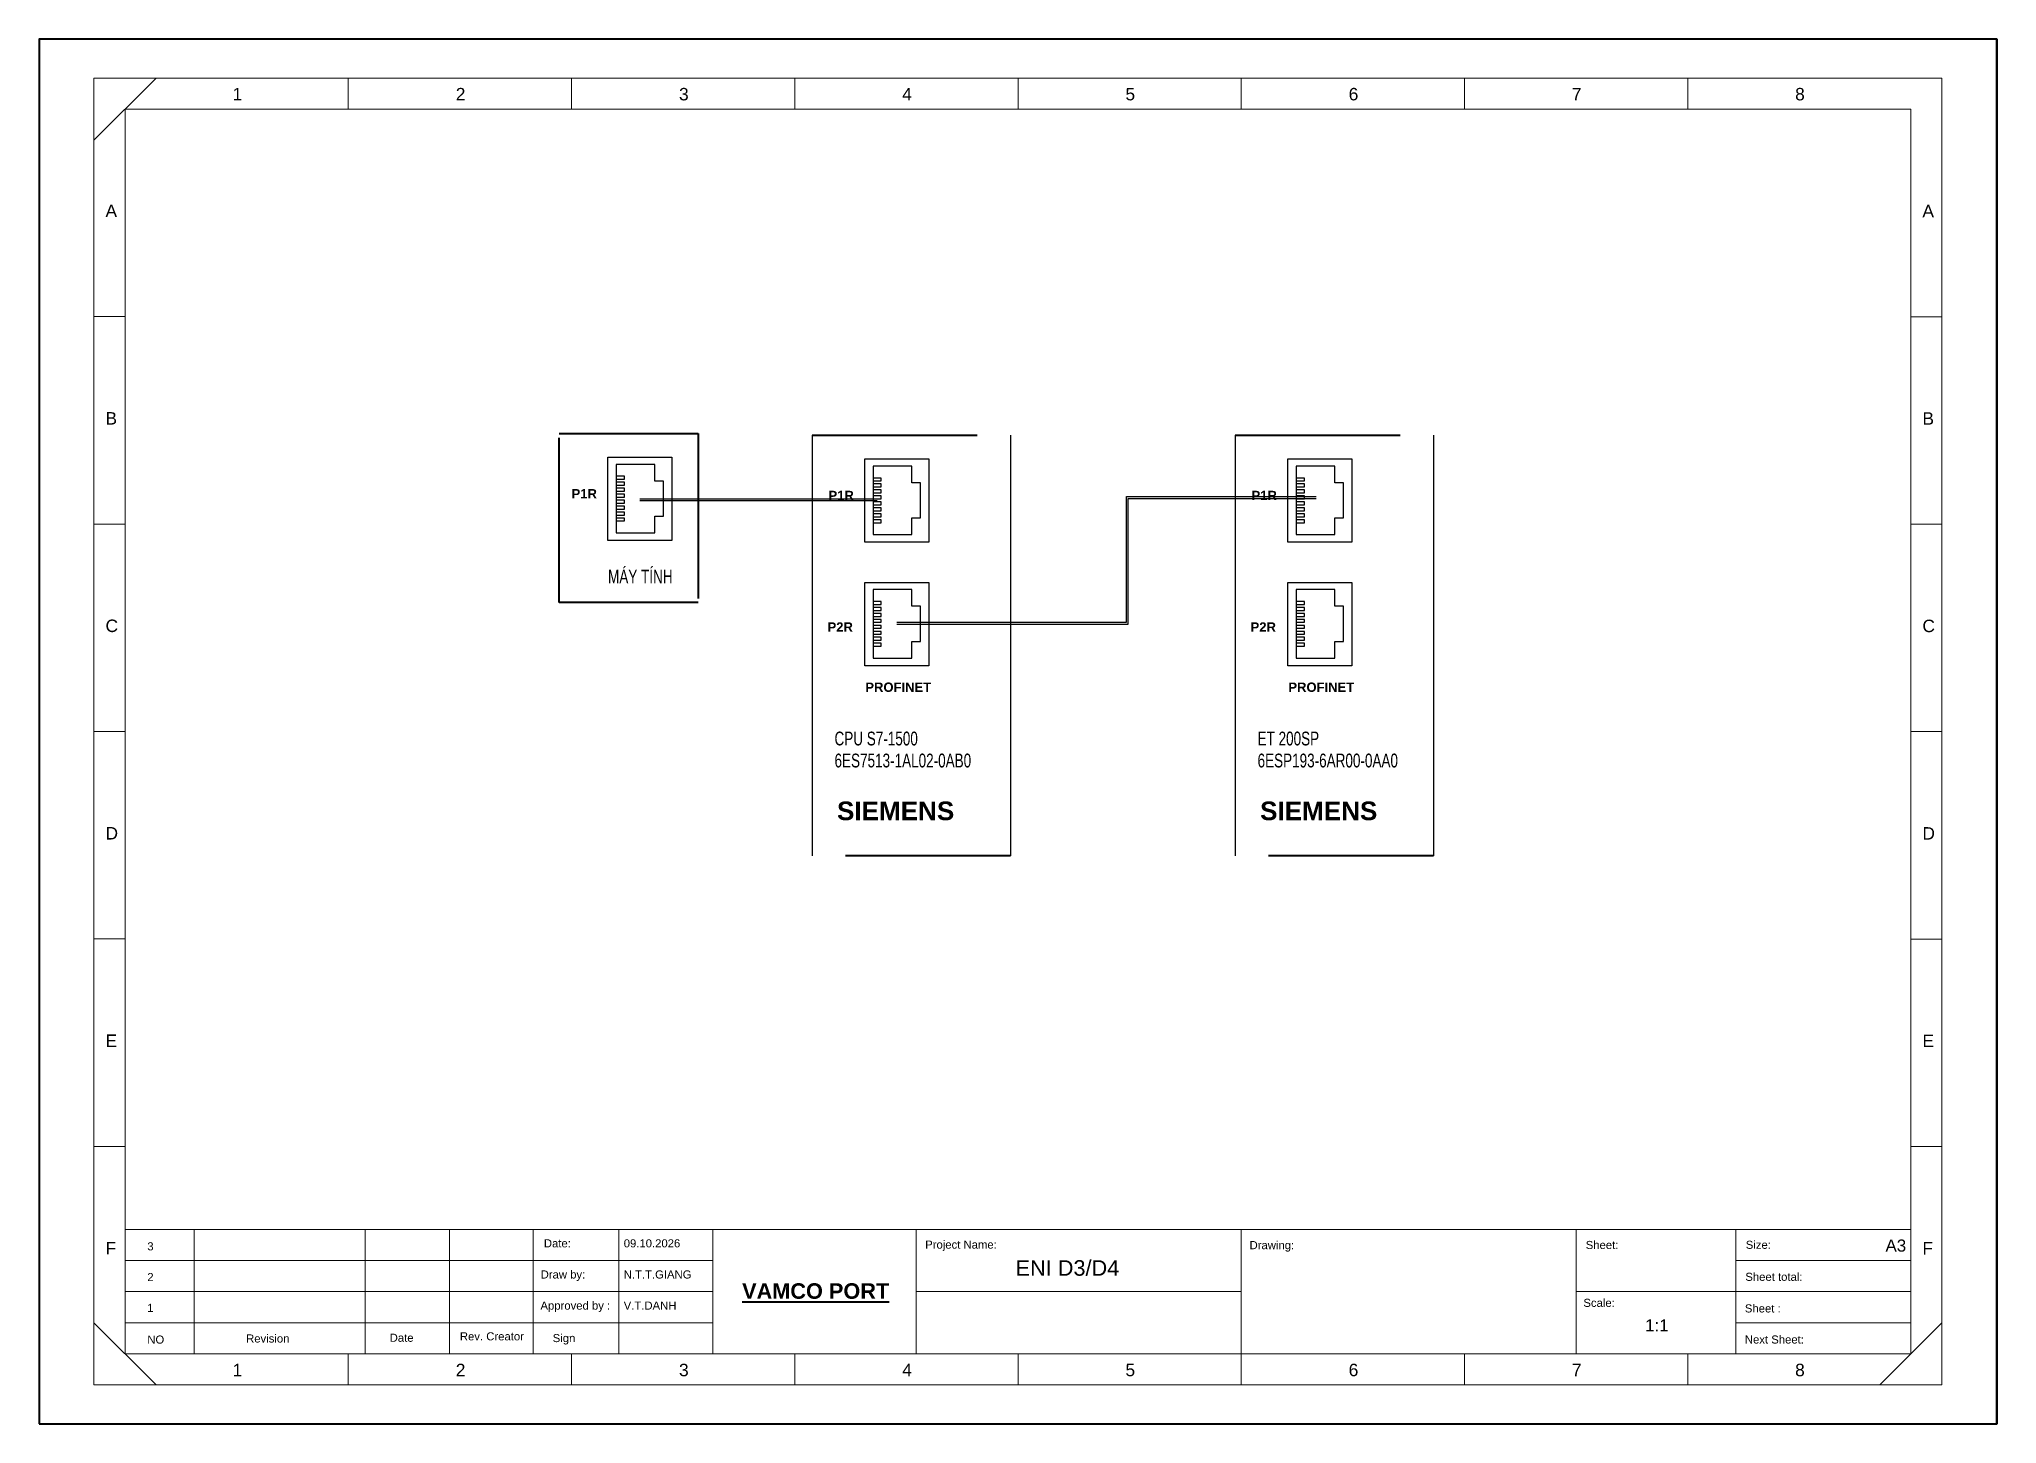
# Model space of a CAD drawing. Header units: millimetres. Extents: x 6750 to 121550, y -28210 to 66060.
# Drawn here: x 14896.2 to 15193.2, y 15806 to 16016 of the extents above; entities that cross this region are included whole.
import ezdxf

# ---------------------------------------------------------------- set-up
doc = ezdxf.new("R2010")
doc.units = ezdxf.units.MM
doc.linetypes.add('DASHED2', pattern=[0.375, 0.25, -0.125])
for name, color, linetype in [('CONTACT', 2, 'Continuous'), ('DIEN HOA', 111, 'Continuous'), ('OUTLINE', 7, 'Continuous'), ('Z_text', 7, 'Continuous')]:
    doc.layers.add(name, color=color, linetype=linetype)
doc.layers.add('DN.1. NET LIEN MANH', color=7, linetype='Continuous', lineweight=40)
doc.layers.add('FRAME', color=3, linetype='Continuous', lineweight=0)
doc.styles.add('LMP', font='arialbd.ttf')
doc.styles.get("Standard").update_dxf_attribs({"font": 'arial.ttf'})

msp = doc.modelspace()

# ---------------------------------------------------------------- texts
at = {"layer": 'DIEN HOA', "ltscale": 100, "char_height": 2.82848, "attachment_point": 2, "style": 'LMP'}
for insert in [(15026.096, 15900.38), (15090.275, 15900.38)]:
    msp.add_mtext('\\A1;SIEMENS', dxfattribs=dict(at, insert=insert))
at = {"layer": 'DN.1. NET LIEN MANH', "ltscale": 100, "char_height": 1.4142, "attachment_point": 2, "style": 'LMP'}
for s, insert in [('\\A1;P1R', (14978.858, 15947.773)), ('\\A1;P1R', (15017.832, 15947.509)), ('\\A1;P1R', (15082.011, 15947.509)), ('\\A1;P2R', (15017.689, 15927.555)), ('\\A1;P2R', (15081.868, 15927.555))]:
    msp.add_mtext(s, dxfattribs=dict(at, insert=insert))
at = {"layer": 'FRAME', "ltscale": 100, "char_height": 1.41424, "attachment_point": 2, "style": 'LMP'}
for insert in [(15026.49, 15918.425), (15090.669, 15918.425)]:
    msp.add_mtext('\\A1;PROFINET', dxfattribs=dict(at, insert=insert))
at = {"layer": 'Z_text', "color": 0, "width": 0.7}
for s, height, p in [('MÁY TÍNH', 2.0954, (14982.467, 15933.453)), ('CPU S7-1500', 2.09537, (15016.823, 15908.887)), ('ET 200SP', 2.0954, (15081.002, 15908.887)), ('6ES7513-1AL02-0AB0', 2.09537, (15016.823, 15905.552)), ('6ESP193-6AR00-0AA0', 2.09537, (15081.002, 15905.552))]:
    msp.add_text(s, height=height, rotation=0, dxfattribs=at).set_placement(p)

# ---------------------------------------------------------------- blocks, each defined once
blk = doc.blocks.new('asdklnakdad')
for p, q in [((16292.99, 3398.33), (16292.99, 3101.33)), ((16712.99, 3398.33), (16292.99, 3398.33)), ((16712.99, 3398.33), (16712.99, 3101.33)), ((16712.99, 3398.33), (16712.99, 3101.33))]:
    blk.add_line(p, q)
at = {"lineweight": 5}
for p, q in [((16318.1, 3389.99), (16304.75, 3376.64)), ((16359.32, 3383.32), (16359.32, 3389.99)), ((16407.21, 3383.32), (16407.21, 3389.99)), ((16455.1, 3383.32), (16455.1, 3389.99)), ((16502.99, 3383.32), (16502.99, 3389.99)), ((16550.88, 3383.32), (16550.88, 3389.99)), ((16598.77, 3383.32), (16598.77, 3389.99)), ((16646.66, 3383.32), (16646.66, 3389.99)), ((16311.43, 3338.82), (16304.75, 3338.82)), ((16701.22, 3338.8), (16694.55, 3338.8)), ((16311.43, 3294.32), (16304.75, 3294.32)), ((16701.22, 3294.3), (16694.55, 3294.3)), ((16311.43, 3249.83), (16304.75, 3249.83)), ((16701.22, 3249.8), (16694.55, 3249.8)), ((16311.43, 3205.33), (16304.75, 3205.33)), ((16701.22, 3205.3), (16694.55, 3205.3)), ((16311.43, 3160.83), (16304.75, 3160.83)), ((16701.22, 3160.81), (16694.55, 3160.81)), ((16311.43, 3143.03), (16694.55, 3143.03)), ((16326.22, 3116.33), (16326.22, 3143.03)), ((16362.92, 3116.33), (16362.92, 3143.03)), ((16381.03, 3116.33), (16381.03, 3143.03)), ((16398.97, 3116.33), (16398.97, 3143.03)), ((16417.32, 3116.33), (16417.32, 3143.03)), ((16437.51, 3116.33), (16437.51, 3143.03)), ((16481.15, 3116.33), (16481.15, 3143.03)), ((16550.88, 3116.33), (16550.88, 3143.03)), ((16622.71, 3116.33), (16622.71, 3143.03)), ((16657.02, 3116.33), (16657.02, 3143.03)), ((16311.43, 3136.36), (16437.51, 3136.36)), ((16657.02, 3136.36), (16694.55, 3136.36)), ((16311.43, 3129.68), (16437.51, 3129.68)), ((16481.15, 3129.68), (16550.88, 3129.68)), ((16622.71, 3129.68), (16694.55, 3129.68)), ((16304.75, 3123.01), (16318.1, 3109.66)), ((16311.43, 3123.01), (16437.51, 3123.01)), ((16657.02, 3123.01), (16694.55, 3123.01)), ((16701.22, 3123.01), (16687.88, 3109.66)), ((16304.75, 3109.66), (16304.75, 3116.33)), ((16311.43, 3116.33), (16694.55, 3116.33)), ((16359.32, 3116.33), (16359.32, 3109.66)), ((16359.32, 3109.66), (16359.32, 3116.33)), ((16407.21, 3116.33), (16407.21, 3109.66)), ((16407.21, 3109.66), (16407.21, 3116.33)), ((16455.1, 3116.33), (16455.1, 3109.66)), ((16455.1, 3109.66), (16455.1, 3116.33)), ((16502.99, 3116.33), (16502.99, 3109.66)), ((16502.99, 3109.66), (16502.99, 3116.33)), ((16550.88, 3116.33), (16550.88, 3109.66)), ((16550.88, 3109.66), (16550.88, 3116.33)), ((16598.77, 3116.33), (16598.77, 3109.66)), ((16598.77, 3109.66), (16598.77, 3116.33)), ((16598.77, 3116.33), (16646.66, 3116.33)), ((16646.66, 3116.33), (16646.66, 3109.66)), ((16646.66, 3109.66), (16646.66, 3116.33)), ((16292.99, 3101.33), (16712.99, 3101.33))]:
    blk.add_line(p, q, dxfattribs=at)
for points in [[(16304.75, 3109.66), (16304.75, 3389.99), (16701.22, 3389.99), (16701.22, 3109.66), (16304.75, 3109.66)], [(16311.43, 3116.33), (16311.43, 3383.32), (16694.55, 3383.32), (16694.55, 3116.33)], [(16481.15, 3143.03), (16437.51, 3143.03), (16437.51, 3116.33), (16481.15, 3116.33)]]:
    blk.add_lwpolyline(points, close=True, dxfattribs=at)
at = {"layer": 'DN.1. NET LIEN MANH'}
blk.add_lwpolyline([(16292.99, 3101.33), (16712.99, 3101.33), (16712.99, 3398.33), (16292.99, 3398.33)], close=True, dxfattribs=at)
at = {"lineweight": 5, "attachment_point": 1}
for s, insert, char_height, width in [('{\\fArial|b0|i0|c0|p34;1}', (16334.48, 3387.87), 2.6698, 8.4244), ('{\\fArial|b0|i0|c0|p34;2}', (16382.37, 3387.87), 2.6698, 8.4244), ('{\\fArial|b0|i0|c0|p34;3}', (16430.26, 3387.87), 2.6698, 8.4244), ('{\\fArial|b0|i0|c0|p34;4}', (16478.15, 3387.87), 2.6698, 8.4244), ('{\\fArial|b0|i0|c0|p34;5}', (16526.04, 3387.87), 2.6698, 8.4244), ('{\\fArial|b0|i0|c0|p34;6}', (16573.93, 3387.87), 2.6698, 8.4244), ('{\\fArial|b0|i0|c0|p34;7}', (16621.82, 3387.87), 2.6698, 8.4244), ('{\\fArial|b0|i0|c0|p34;8}', (16669.71, 3387.87), 2.6698, 8.4244), ('{\\fArial|b0|i0|c0|p34;A}', (16307.22, 3362.83), 2.6698, 8.4244), ('{\\fArial|b0|i0|c0|p34;A}', (16697.02, 3362.8), 2.6698, 8.4244), ('{\\fArial|b0|i0|c0|p34;B}', (16307.22, 3318.33), 2.6698, 8.4244), ('{\\fArial|b0|i0|c0|p34;B}', (16697.02, 3318.3), 2.6698, 8.4244), ('{\\fArial|b0|i0|c0|p34;C}', (16307.22, 3273.83), 2.6698, 8.4244), ('{\\fArial|b0|i0|c0|p34;C}', (16697.02, 3273.81), 2.6698, 8.4244), ('{\\fArial|b0|i0|c0|p34;D}', (16307.22, 3229.33), 2.6698, 8.4244), ('{\\fArial|b0|i0|c0|p34;D}', (16697.02, 3229.31), 2.6698, 8.4244), ('{\\fArial|b0|i0|c0|p34;E}', (16307.22, 3184.84), 2.6698, 8.4244), ('{\\fArial|b0|i0|c0|p34;E}', (16697.02, 3184.81), 2.6698, 8.4244), ('{\\fArial|b0|i0|c0|p34;F}', (16307.22, 3140.34), 2.6698, 8.4244), ('3', (16316.19, 3140.27), 1.74, 27.6235), ('Date:', (16401.27, 3140.91), 1.735, 9.134), ('09.10.2026', (16418.4, 3140.91), 1.735, 27.6235), ('Project Name:', (16483.08, 3140.64), 1.7354, 28.7909), ('Drawing:', (16552.67, 3140.52), 1.735, 28.7909), ('Sheet:', (16624.79, 3140.56), 1.735, 28.7909), ('Size:', (16659.13, 3140.6), 1.735, 8.4244), ('{\\fArial|b0|i0|c0|p34;F}', (16697.02, 3140.31), 2.6698, 8.4244), ('2', (16316.19, 3133.67), 1.74, 27.6235), ('Draw by:', (16400.58, 3134.23), 1.735, 27.6235), ('N.T.T.GIANG', (16418.4, 3134.23), 1.7354, 27.6235), ('Sheet total:', (16659.03, 3133.73), 1.7354, 12.8616), ('1', (16316.19, 3127.07), 1.74, 27.6235), ('Approved by :', (16400.54, 3127.56), 1.7354, 27.6235), ('V.T.DANH', (16418.4, 3127.56), 1.735, 27.6235), ('Scale:', (16624.29, 3128.15), 1.735, 28.7909), ('Sheet :', (16658.93, 3126.95), 1.735, 8.4244), ('Date', (16368.19, 3120.66), 1.735, 27.6235), ('{\\fArial|b0|i0|c0|p34;Rev. Creator}', (16383.25, 3120.96), 1.7354, 29.9885), ('Sign', (16403.17, 3120.59), 1.735, 27.6235), ('NO', (16316.19, 3120.27), 1.735, 27.6235), ('Revision', (16337.39, 3120.5), 1.735, 27.6235), ('Next Sheet:', (16658.93, 3120.28), 1.7354, 16.6527), ('{\\fArial|b0|i0|c0|p34;1}', (16334.48, 3114.21), 2.6698, 8.4244), ('{\\fArial|b0|i0|c0|p34;2}', (16382.37, 3114.21), 2.6698, 8.4244), ('{\\fArial|b0|i0|c0|p34;3}', (16430.26, 3114.21), 2.6698, 8.4244), ('{\\fArial|b0|i0|c0|p34;4}', (16478.15, 3114.21), 2.6698, 8.4244), ('{\\fArial|b0|i0|c0|p34;5}', (16526.04, 3114.21), 2.6698, 8.4244), ('{\\fArial|b0|i0|c0|p34;6}', (16573.93, 3114.21), 2.6698, 8.4244), ('{\\fArial|b0|i0|c0|p34;7}', (16621.82, 3114.21), 2.6698, 8.4244), ('{\\fArial|b0|i0|c0|p34;8}', (16669.71, 3114.21), 2.6698, 8.4244)]:
    blk.add_mtext(s, dxfattribs=dict(at, insert=insert, char_height=char_height, width=width))
at = {"layer": 'DN.1. NET LIEN MANH', "attachment_point": 1}
for s, insert, char_height, width in [('A3', (16689.1, 3140.86), 2.6, 5.5322), ('ENI D3/D4', (16502.47, 3136.43), 3.333, 61.0927), ('{\\fArial|b1|i0|c0|p34;\\LVAMCO PORT}', (16443.8, 3131.48), 3.3333, 31.9027), ('1:1', (16637.53, 3123.75), 2.6, 5.5322)]:
    blk.add_mtext(s, dxfattribs=dict(at, insert=insert, char_height=char_height, width=width))

# ---------------------------------------------------------------- linework, layer by layer
for p, q in [((15013.439, 15955.921), (15013.439, 15892.146)), ((15043.497, 15955.921), (15043.497, 15892.146)), ((15077.618, 15955.921), (15077.618, 15892.146)), ((15107.677, 15955.921), (15107.677, 15892.146)), ((14987.292, 15946.288), (15023.303, 15946.288)), ((14987.292, 15946.014), (15023.303, 15946.014)), ((15061.102, 15927.569), (15061.102, 15946.634)), ((15061.102, 15946.634), (15089.915, 15946.634)), ((15061.376, 15927.295), (15061.376, 15946.36)), ((15061.376, 15946.36), (15089.915, 15946.36)), ((15026.265, 15927.569), (15061.102, 15927.569)), ((15026.265, 15927.295), (15061.376, 15927.295))]:
    msp.add_line(p, q)
for points in [[(14992.157, 15952.616), (14992.157, 15939.959), (14982.426, 15939.959), (14982.426, 15952.616)], [(15031.131, 15952.352), (15031.131, 15939.695), (15021.4, 15939.695), (15021.4, 15952.352)], [(15095.31, 15952.352), (15095.31, 15939.695), (15085.579, 15939.695), (15085.579, 15952.352)], [(15031.131, 15933.624), (15031.131, 15920.967), (15021.4, 15920.967), (15021.4, 15933.624)], [(15095.31, 15933.624), (15095.31, 15920.967), (15085.579, 15920.967), (15085.579, 15933.624)]]:
    msp.add_lwpolyline(points, close=True)
at = {"layer": 'CONTACT'}
for p, q in [((14983.708, 15949.71), (14983.708, 15949.267)), ((14984.95, 15949.71), (14983.708, 15949.71)), ((14983.708, 15949.267), (14984.95, 15949.267)), ((14983.708, 15948.805), (14983.708, 15948.362)), ((14984.95, 15948.805), (14983.708, 15948.805)), ((14983.708, 15948.362), (14984.95, 15948.362)), ((14984.95, 15949.267), (14984.95, 15949.71)), ((14984.95, 15948.362), (14984.95, 15948.805)), ((15022.682, 15949.446), (15022.682, 15949.003)), ((15023.924, 15949.446), (15022.682, 15949.446)), ((15022.682, 15949.003), (15023.924, 15949.003)), ((15022.682, 15948.541), (15022.682, 15948.098)), ((15023.924, 15948.541), (15022.682, 15948.541)), ((15023.924, 15949.003), (15023.924, 15949.446)), ((15023.924, 15948.098), (15023.924, 15948.541)), ((15086.861, 15949.446), (15086.861, 15949.003)), ((15088.103, 15949.446), (15086.861, 15949.446)), ((15086.861, 15949.003), (15088.103, 15949.003)), ((15086.861, 15948.541), (15086.861, 15948.098)), ((15088.103, 15948.541), (15086.861, 15948.541)), ((15088.103, 15949.003), (15088.103, 15949.446)), ((15088.103, 15948.098), (15088.103, 15948.541)), ((14983.708, 15947.9), (14983.708, 15947.457)), ((14984.95, 15947.9), (14983.708, 15947.9)), ((14983.708, 15947.457), (14984.95, 15947.457)), ((14983.708, 15946.995), (14983.708, 15946.552)), ((14984.95, 15946.995), (14983.708, 15946.995)), ((14983.708, 15946.552), (14984.95, 15946.552)), ((14983.708, 15946.091), (14983.708, 15945.647)), ((14984.95, 15946.091), (14983.708, 15946.091)), ((14983.708, 15945.647), (14984.95, 15945.647)), ((14984.95, 15947.457), (14984.95, 15947.9)), ((14984.95, 15946.552), (14984.95, 15946.995)), ((14984.95, 15945.647), (14984.95, 15946.091)), ((15022.682, 15948.098), (15023.924, 15948.098)), ((15022.682, 15947.636), (15022.682, 15947.193)), ((15023.924, 15947.636), (15022.682, 15947.636)), ((15022.682, 15947.193), (15023.924, 15947.193)), ((15022.682, 15946.731), (15022.682, 15946.288)), ((15023.924, 15946.731), (15022.682, 15946.731)), ((15022.682, 15946.288), (15023.924, 15946.288)), ((15022.682, 15945.826), (15022.682, 15945.383)), ((15023.924, 15945.826), (15022.682, 15945.826)), ((15023.924, 15947.193), (15023.924, 15947.636)), ((15023.924, 15946.288), (15023.924, 15946.731)), ((15023.924, 15945.383), (15023.924, 15945.826)), ((15086.861, 15948.098), (15088.103, 15948.098)), ((15086.861, 15947.636), (15086.861, 15947.193)), ((15088.103, 15947.636), (15086.861, 15947.636)), ((15086.861, 15947.193), (15088.103, 15947.193)), ((15086.861, 15946.731), (15086.861, 15946.288)), ((15088.103, 15946.731), (15086.861, 15946.731)), ((15086.861, 15946.288), (15088.103, 15946.288)), ((15086.861, 15945.826), (15086.861, 15945.383)), ((15088.103, 15945.826), (15086.861, 15945.826)), ((15088.103, 15947.193), (15088.103, 15947.636)), ((15088.103, 15946.288), (15088.103, 15946.731)), ((15088.103, 15945.383), (15088.103, 15945.826)), ((14983.708, 15945.186), (14983.708, 15944.742)), ((14984.95, 15945.186), (14983.708, 15945.186)), ((14983.708, 15944.742), (14984.95, 15944.742)), ((14983.708, 15944.281), (14983.708, 15943.837)), ((14984.95, 15944.281), (14983.708, 15944.281)), ((14983.708, 15943.837), (14984.95, 15943.837)), ((14983.708, 15943.376), (14983.708, 15942.932)), ((14984.95, 15943.376), (14983.708, 15943.376)), ((14983.708, 15942.932), (14984.95, 15942.932)), ((14984.95, 15944.742), (14984.95, 15945.186)), ((14984.95, 15943.837), (14984.95, 15944.281)), ((14984.95, 15942.932), (14984.95, 15943.376)), ((15022.682, 15945.383), (15023.924, 15945.383)), ((15022.682, 15944.922), (15022.682, 15944.478)), ((15023.924, 15944.922), (15022.682, 15944.922)), ((15022.682, 15944.478), (15023.924, 15944.478)), ((15022.682, 15944.017), (15022.682, 15943.573)), ((15023.924, 15944.017), (15022.682, 15944.017)), ((15022.682, 15943.573), (15023.924, 15943.573)), ((15022.682, 15943.112), (15022.682, 15942.668)), ((15023.924, 15943.112), (15022.682, 15943.112)), ((15022.682, 15942.668), (15023.924, 15942.668)), ((15023.924, 15944.478), (15023.924, 15944.922)), ((15023.924, 15943.573), (15023.924, 15944.017)), ((15023.924, 15942.668), (15023.924, 15943.112)), ((15086.861, 15945.383), (15088.103, 15945.383)), ((15086.861, 15944.922), (15086.861, 15944.478)), ((15088.103, 15944.922), (15086.861, 15944.922)), ((15086.861, 15944.478), (15088.103, 15944.478)), ((15086.861, 15944.017), (15086.861, 15943.573)), ((15088.103, 15944.017), (15086.861, 15944.017)), ((15086.861, 15943.573), (15088.103, 15943.573)), ((15086.861, 15943.112), (15086.861, 15942.668)), ((15088.103, 15943.112), (15086.861, 15943.112)), ((15086.861, 15942.668), (15088.103, 15942.668)), ((15088.103, 15944.478), (15088.103, 15944.922)), ((15088.103, 15943.573), (15088.103, 15944.017)), ((15088.103, 15942.668), (15088.103, 15943.112)), ((15022.682, 15930.718), (15022.682, 15930.274)), ((15023.924, 15930.718), (15022.682, 15930.718)), ((15023.924, 15930.274), (15023.924, 15930.718)), ((15086.861, 15930.718), (15086.861, 15930.274)), ((15088.103, 15930.718), (15086.861, 15930.718)), ((15088.103, 15930.274), (15088.103, 15930.718)), ((15022.682, 15930.274), (15023.924, 15930.274)), ((15022.682, 15929.813), (15022.682, 15929.369)), ((15023.924, 15929.813), (15022.682, 15929.813)), ((15022.682, 15929.369), (15023.924, 15929.369)), ((15022.682, 15928.908), (15022.682, 15928.464)), ((15023.924, 15928.908), (15022.682, 15928.908)), ((15022.682, 15928.464), (15023.924, 15928.464)), ((15022.682, 15928.003), (15022.682, 15927.559)), ((15023.924, 15928.003), (15022.682, 15928.003)), ((15023.924, 15929.369), (15023.924, 15929.813)), ((15023.924, 15928.464), (15023.924, 15928.908)), ((15023.924, 15927.559), (15023.924, 15928.003)), ((15086.861, 15930.274), (15088.103, 15930.274)), ((15086.861, 15929.813), (15086.861, 15929.369)), ((15088.103, 15929.813), (15086.861, 15929.813)), ((15086.861, 15929.369), (15088.103, 15929.369)), ((15086.861, 15928.908), (15086.861, 15928.464)), ((15088.103, 15928.908), (15086.861, 15928.908)), ((15086.861, 15928.464), (15088.103, 15928.464)), ((15086.861, 15928.003), (15086.861, 15927.559)), ((15088.103, 15928.003), (15086.861, 15928.003)), ((15088.103, 15929.369), (15088.103, 15929.813)), ((15088.103, 15928.464), (15088.103, 15928.908)), ((15088.103, 15927.559), (15088.103, 15928.003)), ((15022.682, 15927.559), (15023.924, 15927.559)), ((15022.682, 15927.098), (15022.682, 15926.654)), ((15023.924, 15927.098), (15022.682, 15927.098)), ((15022.682, 15926.654), (15023.924, 15926.654)), ((15022.682, 15926.193), (15022.682, 15925.749)), ((15023.924, 15926.193), (15022.682, 15926.193)), ((15022.682, 15925.749), (15023.924, 15925.749)), ((15022.682, 15925.288), (15022.682, 15924.845)), ((15023.924, 15925.288), (15022.682, 15925.288)), ((15022.682, 15924.845), (15023.924, 15924.845)), ((15023.924, 15926.654), (15023.924, 15927.098)), ((15023.924, 15925.749), (15023.924, 15926.193)), ((15023.924, 15924.845), (15023.924, 15925.288)), ((15086.861, 15927.559), (15088.103, 15927.559)), ((15086.861, 15927.098), (15086.861, 15926.654)), ((15088.103, 15927.098), (15086.861, 15927.098)), ((15086.861, 15926.654), (15088.103, 15926.654)), ((15086.861, 15926.193), (15086.861, 15925.749)), ((15088.103, 15926.193), (15086.861, 15926.193)), ((15086.861, 15925.749), (15088.103, 15925.749)), ((15086.861, 15925.288), (15086.861, 15924.845)), ((15088.103, 15925.288), (15086.861, 15925.288)), ((15086.861, 15924.845), (15088.103, 15924.845)), ((15088.103, 15926.654), (15088.103, 15927.098)), ((15088.103, 15925.749), (15088.103, 15926.193)), ((15088.103, 15924.845), (15088.103, 15925.288)), ((15022.682, 15924.383), (15022.682, 15923.94)), ((15023.924, 15924.383), (15022.682, 15924.383)), ((15022.682, 15923.94), (15023.924, 15923.94)), ((15023.924, 15923.94), (15023.924, 15924.383)), ((15086.861, 15924.383), (15086.861, 15923.94)), ((15088.103, 15924.383), (15086.861, 15924.383)), ((15086.861, 15923.94), (15088.103, 15923.94)), ((15088.103, 15923.94), (15088.103, 15924.383))]:
    msp.add_line(p, q, dxfattribs=at)
at = {"layer": 'DN.1. NET LIEN MANH', "linetype": 'DASHED2', "ltscale": 100}
for p, q in [((15013.439, 15955.921), (15043.497, 15955.921)), ((15077.618, 15955.921), (15107.677, 15955.921)), ((15043.497, 15892.146), (15013.439, 15892.146)), ((15107.677, 15892.146), (15077.618, 15892.146))]:
    msp.add_line(p, q, dxfattribs=at)
msp.add_lwpolyline([(14975.057, 15956.185), (14996.147, 15956.185), (14996.147, 15930.555), (14975.057, 15930.555)], close=True, dxfattribs=at)
at = {"layer": 'OUTLINE'}
for p, q in [((14983.708, 15951.511), (14983.708, 15941.131)), ((14989.564, 15951.511), (14983.708, 15951.511)), ((14989.564, 15948.983), (14989.564, 15951.511)), ((14990.894, 15948.983), (14989.564, 15948.983)), ((14990.894, 15943.66), (14990.894, 15948.983)), ((15022.682, 15951.247), (15022.682, 15940.867)), ((15028.537, 15951.247), (15022.682, 15951.247)), ((15028.537, 15948.719), (15028.537, 15951.247)), ((15029.868, 15948.719), (15028.537, 15948.719)), ((15029.868, 15943.396), (15029.868, 15948.719)), ((15086.861, 15951.247), (15086.861, 15940.867)), ((15092.716, 15951.247), (15086.861, 15951.247)), ((15092.716, 15948.719), (15092.716, 15951.247)), ((15094.047, 15948.719), (15092.716, 15948.719)), ((15094.047, 15943.396), (15094.047, 15948.719)), ((14989.564, 15941.131), (14989.564, 15943.66)), ((14989.564, 15943.66), (14990.894, 15943.66)), ((15028.537, 15940.867), (15028.537, 15943.396)), ((15028.537, 15943.396), (15029.868, 15943.396)), ((15092.716, 15940.867), (15092.716, 15943.396)), ((15092.716, 15943.396), (15094.047, 15943.396)), ((14983.708, 15941.131), (14989.564, 15941.131)), ((15022.682, 15940.867), (15028.537, 15940.867)), ((15086.861, 15940.867), (15092.716, 15940.867)), ((15022.682, 15932.519), (15022.682, 15922.139)), ((15028.537, 15932.519), (15022.682, 15932.519)), ((15028.537, 15929.99), (15028.537, 15932.519)), ((15086.861, 15932.519), (15086.861, 15922.139)), ((15092.716, 15932.519), (15086.861, 15932.519)), ((15092.716, 15929.99), (15092.716, 15932.519)), ((15029.868, 15929.99), (15028.537, 15929.99)), ((15029.868, 15924.667), (15029.868, 15929.99)), ((15094.047, 15929.99), (15092.716, 15929.99)), ((15094.047, 15924.667), (15094.047, 15929.99)), ((15028.537, 15922.139), (15028.537, 15924.667)), ((15028.537, 15924.667), (15029.868, 15924.667)), ((15092.716, 15922.139), (15092.716, 15924.667)), ((15092.716, 15924.667), (15094.047, 15924.667)), ((15022.682, 15922.139), (15028.537, 15922.139)), ((15086.861, 15922.139), (15092.716, 15922.139))]:
    msp.add_line(p, q, dxfattribs=at)

# ---------------------------------------------------------------- block references
at = {"layer": 'DN.1. NET LIEN MANH', "xscale": 0.7071188063177234, "yscale": 0.7071188063177234, "zscale": 0.7071188063177234}
msp.add_blockref('asdklnakdad', (3375.084, 13612.988), dxfattribs=at)

msp.set_redraw_order([(e.dxf.handle, doc.entitydb.next_handle()) for e in msp.query("TEXT MTEXT ATTDEF DIMENSION ARC_DIMENSION")])  # texts and dimensions are drawn at this point

doc.saveas('drawing.dxf')
